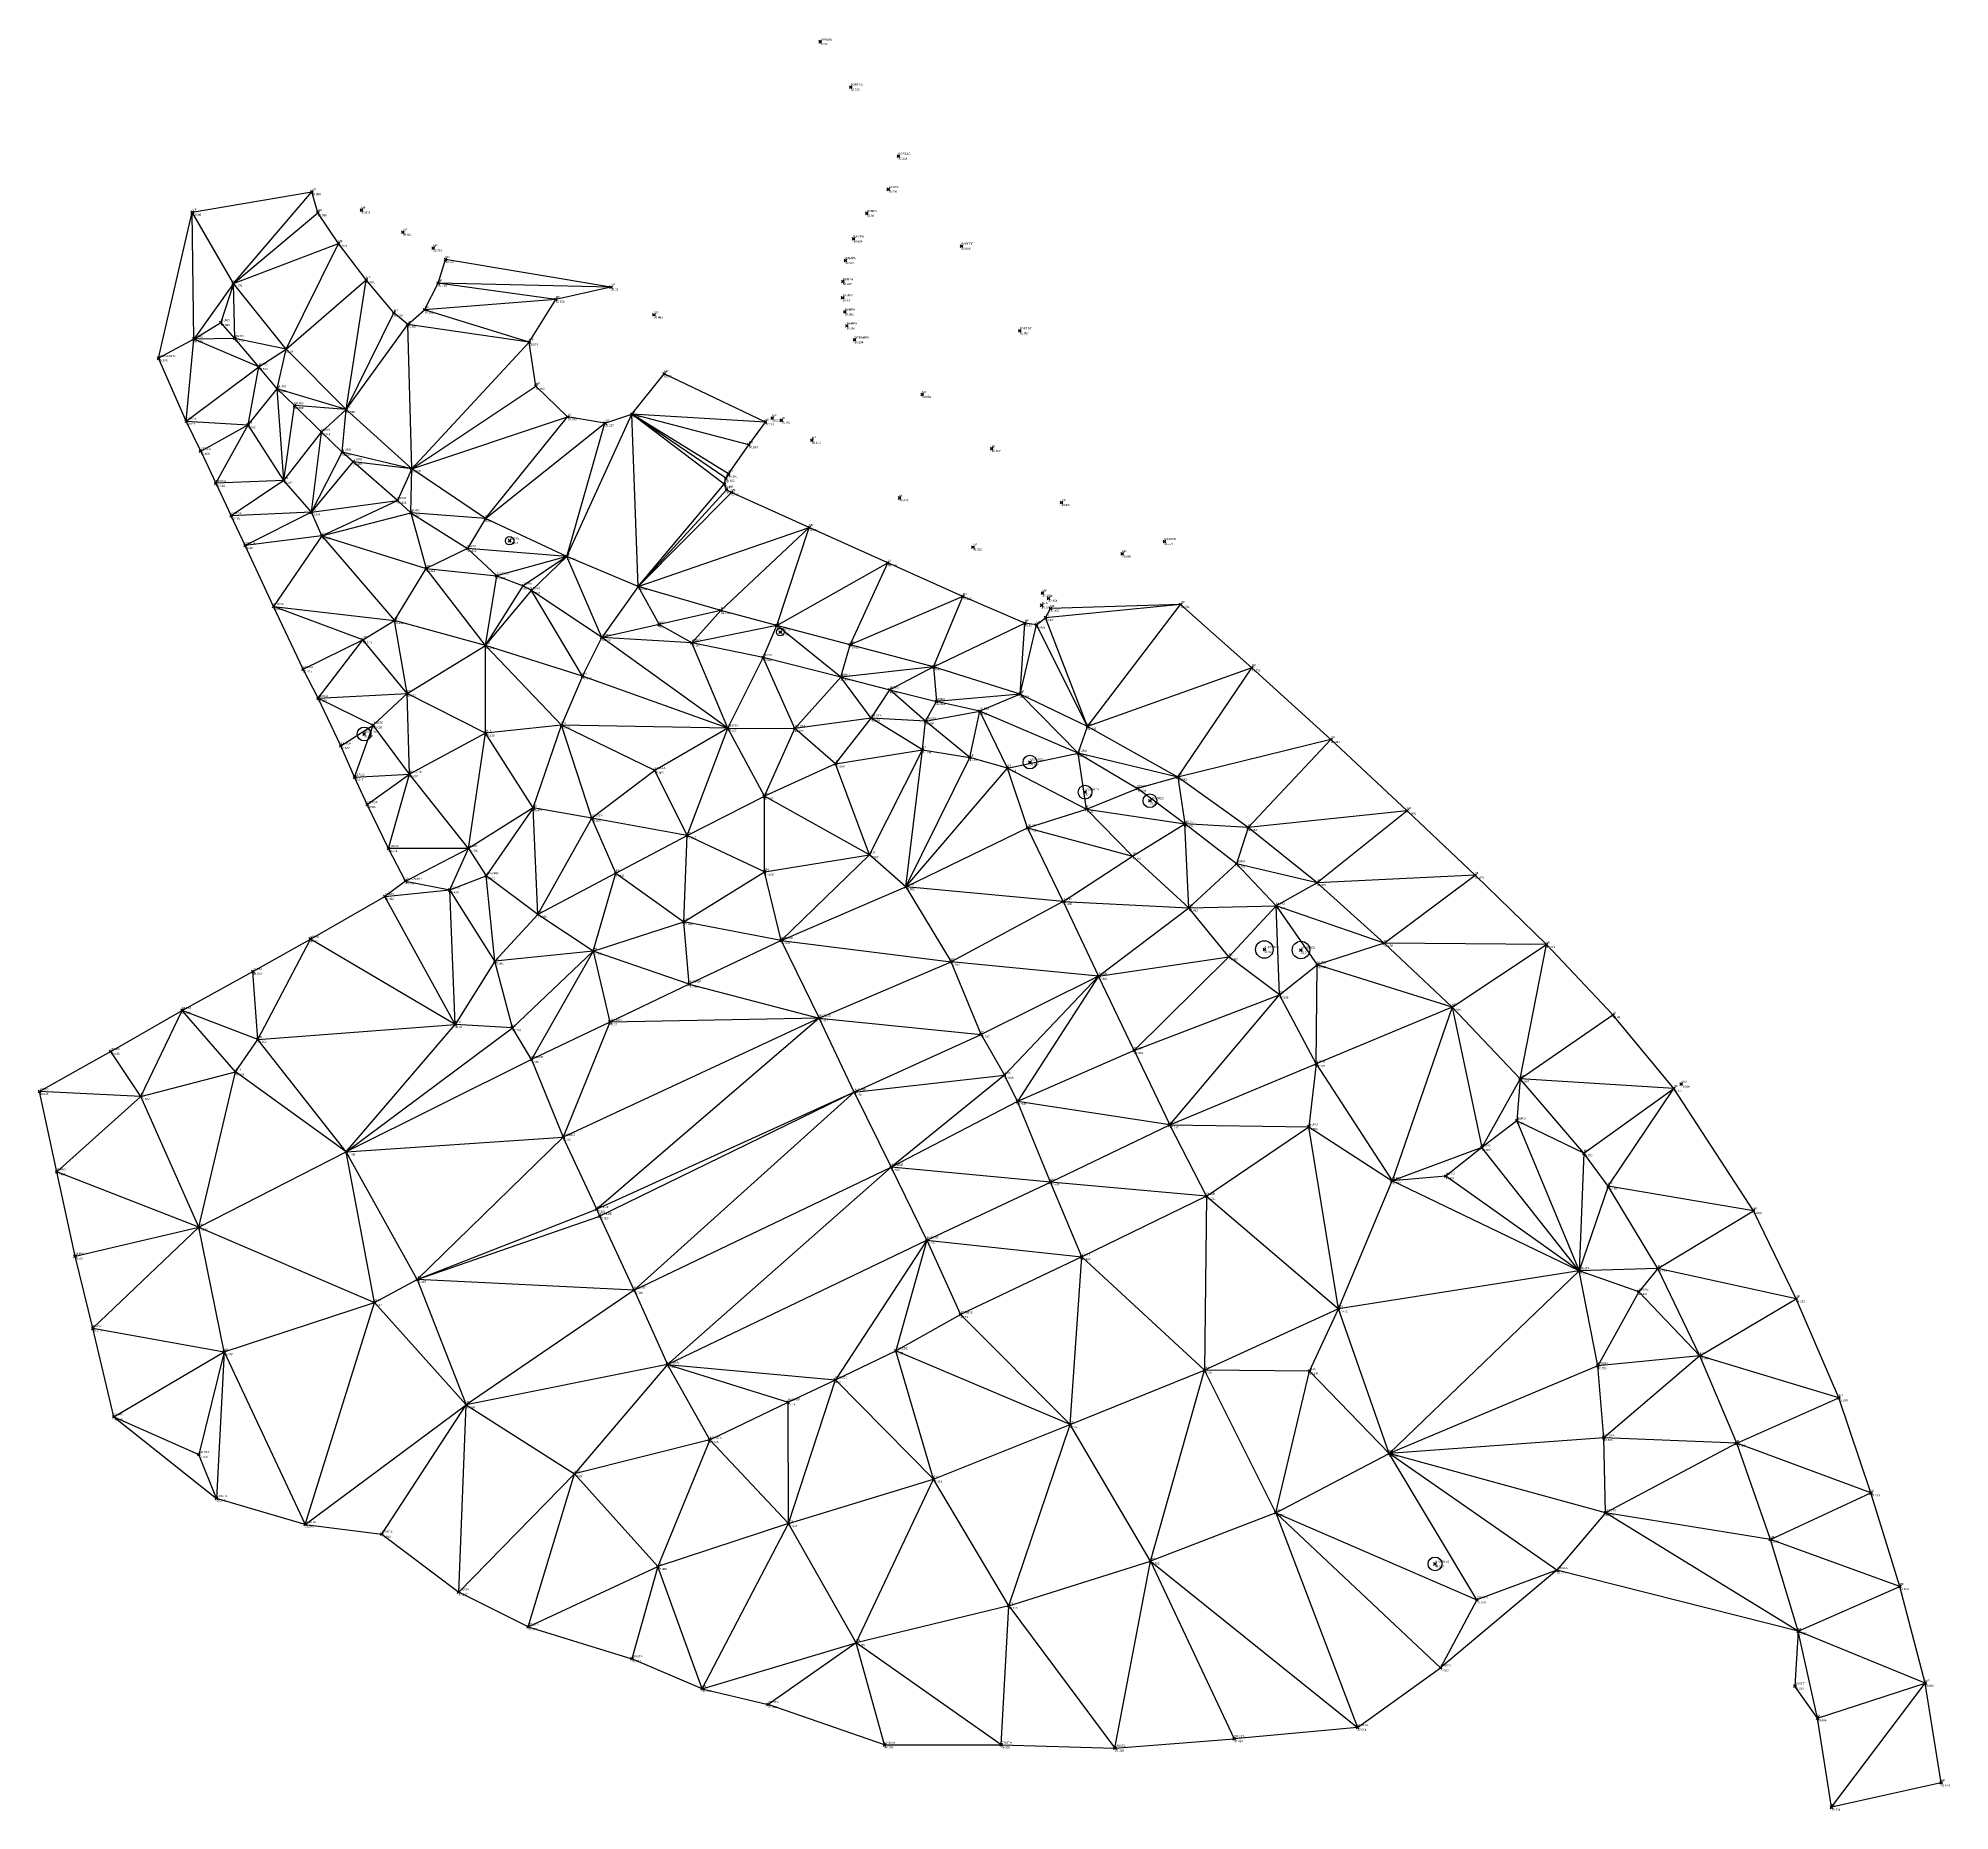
# Model space of a CAD drawing. Header units: millimetres. Extents: x 955 to 1094, y 4914 to 5043.
import ezdxf

# ---------------------------------------------------------------- set-up
doc = ezdxf.new("R2010")
doc.units = ezdxf.units.MM
doc.header["$PDMODE"] = 35
doc.header["$PDSIZE"] = 0.1
for name, color, linetype in [('_Arestas', 2, 'Continuous'), ('_Atributos', 7, 'Continuous'), ('_Cotas', 7, 'Continuous'), ('_Pontos', 7, 'Continuous')]:
    doc.layers.add(name, color=color, linetype=linetype)
doc.styles.get("Standard").update_dxf_attribs({"font": 'arial.ttf'})

msp = doc.modelspace()

# ---------------------------------------------------------------- linework, layer by layer
at = {"color": 1}
for centre, radius in [((989.155, 5006.093), 0.307), ((1008.796, 4999.462), 0.28), ((978.595, 4992.066), 0.5), ((1026.909, 4990.03), 0.5), ((1030.904, 4987.846), 0.5), ((1035.615, 4987.221), 0.5), ((1043.917, 4976.431), 0.636), ((1046.568, 4976.387), 0.636), ((1056.296, 4931.838), 0.5)]:
    msp.add_circle(centre, radius, dxfattribs=at)
at = {"layer": '_Arestas'}
for p, q in [((966.132, 5029.927), (974.812, 5031.416)), ((969.111, 5024.762), (974.812, 5031.416)), ((975.239, 5029.891), (974.812, 5031.416)), ((963.689, 5019.328), (966.132, 5029.927)), ((969.111, 5024.762), (966.132, 5029.927)), ((966.249, 5020.729), (966.132, 5029.927)), ((969.111, 5024.762), (975.239, 5029.891)), ((976.732, 5027.652), (975.239, 5029.891)), ((969.111, 5024.762), (976.732, 5027.652)), ((972.93, 5019.99), (976.732, 5027.652)), ((978.751, 5025.026), (976.732, 5027.652)), ((983.961, 5024.78), (984.505, 5026.501)), ((996.508, 5024.498), (984.505, 5026.501)), ((972.93, 5019.99), (978.751, 5025.026)), ((977.297, 5015.606), (978.751, 5025.026)), ((980.755, 5022.624), (978.751, 5025.026)), ((969.111, 5024.762), (966.249, 5020.729)), ((969.111, 5024.762), (968.208, 5021.919)), ((972.93, 5019.99), (969.111, 5024.762)), ((969.216, 5020.772), (969.111, 5024.762)), ((982.99, 5022.844), (983.961, 5024.78)), ((992.502, 5023.603), (982.99, 5022.844)), ((992.502, 5023.603), (983.961, 5024.78)), ((996.508, 5024.498), (983.961, 5024.78)), ((990.579, 5020.507), (992.502, 5023.603)), ((996.508, 5024.498), (992.502, 5023.603)), ((977.297, 5015.606), (980.755, 5022.624)), ((981.758, 5021.791), (980.755, 5022.624)), ((981.758, 5021.791), (982.99, 5022.844)), ((990.579, 5020.507), (982.99, 5022.844)), ((966.249, 5020.729), (963.689, 5019.328)), ((965.691, 5014.768), (966.249, 5020.729)), ((966.249, 5020.729), (968.208, 5021.919)), ((969.216, 5020.772), (966.249, 5020.729)), ((970.956, 5018.722), (966.249, 5020.729)), ((969.216, 5020.772), (968.208, 5021.919)), ((970.956, 5018.722), (969.216, 5020.772)), ((972.93, 5019.99), (969.216, 5020.772)), ((977.297, 5015.606), (981.758, 5021.791)), ((982.048, 5011.313), (981.758, 5021.791)), ((990.579, 5020.507), (981.758, 5021.791)), ((965.691, 5014.768), (963.689, 5019.328)), ((970.956, 5018.722), (972.93, 5019.99)), ((972.289, 5017.117), (972.93, 5019.99)), ((977.297, 5015.606), (972.93, 5019.99)), ((982.048, 5011.313), (990.579, 5020.507)), ((991.056, 5017.309), (990.579, 5020.507)), ((965.691, 5014.768), (970.956, 5018.722)), ((970.185, 5014.504), (970.956, 5018.722)), ((972.289, 5017.117), (970.956, 5018.722)), ((998.03, 5015.264), (1000.368, 5018.2)), ((1007.711, 5014.706), (1000.368, 5018.2)), ((970.185, 5014.504), (972.289, 5017.117)), ((973.548, 5015.896), (972.289, 5017.117)), ((977.297, 5015.606), (972.289, 5017.117)), ((972.773, 5010.471), (972.289, 5017.117)), ((982.048, 5011.313), (991.056, 5017.309)), ((993.365, 5015.073), (991.056, 5017.309)), ((972.773, 5010.471), (973.548, 5015.896)), ((977.297, 5015.606), (973.548, 5015.896)), ((975.497, 5013.981), (973.548, 5015.896)), ((975.497, 5013.981), (977.297, 5015.606)), ((977.011, 5012.522), (977.297, 5015.606)), ((982.048, 5011.313), (977.297, 5015.606)), ((993.302, 5004.938), (998.03, 5015.264)), ((996.072, 5014.628), (998.03, 5015.264)), ((998.491, 5002.759), (998.03, 5015.264)), ((1007.711, 5014.706), (998.03, 5015.264)), ((1006.511, 5013.056), (998.03, 5015.264)), ((1005.039, 5010.942), (998.03, 5015.264)), ((1004.843, 5010.634), (998.03, 5015.264)), ((1004.731, 5010.185), (998.03, 5015.264)), ((965.691, 5014.768), (970.185, 5014.504)), ((966.739, 5012.587), (965.691, 5014.768)), ((966.739, 5012.587), (970.185, 5014.504)), ((967.837, 5010.257), (970.185, 5014.504)), ((972.773, 5010.471), (970.185, 5014.504)), ((972.773, 5010.471), (975.497, 5013.981)), ((974.78, 5008.152), (975.497, 5013.981)), ((977.011, 5012.522), (975.497, 5013.981)), ((982.048, 5011.313), (993.365, 5015.073)), ((987.403, 5007.702), (993.365, 5015.073)), ((987.403, 5007.702), (996.072, 5014.628)), ((993.302, 5004.938), (996.072, 5014.628)), ((996.072, 5014.628), (993.365, 5015.073)), ((1006.511, 5013.056), (1007.711, 5014.706)), ((966.739, 5012.587), (967.837, 5010.257)), ((974.78, 5008.152), (977.011, 5012.522)), ((977.811, 5011.824), (977.011, 5012.522)), ((982.048, 5011.313), (977.011, 5012.522)), ((1005.039, 5010.942), (1006.511, 5013.056)), ((974.78, 5008.152), (977.811, 5011.824)), ((982.048, 5011.313), (977.811, 5011.824)), ((981.014, 5009.02), (977.811, 5011.824)), ((982.048, 5011.313), (981.014, 5009.02)), ((981.987, 5008.117), (982.048, 5011.313)), ((987.403, 5007.702), (982.048, 5011.313)), ((972.773, 5010.471), (967.837, 5010.257)), ((967.837, 5010.257), (968.954, 5007.897)), ((972.773, 5010.471), (968.954, 5007.897)), ((974.78, 5008.152), (972.773, 5010.471)), ((998.491, 5002.759), (1004.731, 5010.185)), ((998.491, 5002.759), (1004.897, 5009.781)), ((998.491, 5002.759), (1005.247, 5009.599)), ((1004.731, 5010.185), (1004.843, 5010.634)), ((1004.731, 5010.185), (1004.897, 5009.781)), ((1005.039, 5010.942), (1004.843, 5010.634)), ((1005.247, 5009.599), (1004.897, 5009.781)), ((1010.884, 5007.052), (1005.247, 5009.599)), ((974.78, 5008.152), (981.014, 5009.02)), ((975.522, 5006.436), (981.014, 5009.02)), ((981.987, 5008.117), (981.014, 5009.02)), ((974.78, 5008.152), (968.954, 5007.897)), ((969.973, 5005.737), (968.954, 5007.897)), ((974.78, 5008.152), (969.973, 5005.737)), ((975.522, 5006.436), (974.78, 5008.152)), ((975.522, 5006.436), (981.987, 5008.117)), ((987.403, 5007.702), (981.987, 5008.117)), ((981.987, 5008.117), (986.097, 5005.534)), ((981.987, 5008.117), (983.106, 5004.072)), ((987.403, 5007.702), (986.097, 5005.534)), ((993.302, 5004.938), (987.403, 5007.702)), ((998.491, 5002.759), (1010.884, 5007.052)), ((1004.482, 5001.022), (1010.884, 5007.052)), ((1008.54, 4999.929), (1010.884, 5007.052)), ((1016.604, 5004.478), (1010.884, 5007.052)), ((975.522, 5006.436), (969.973, 5005.737)), ((972.024, 5001.319), (969.973, 5005.737)), ((975.522, 5006.436), (972.024, 5001.319)), ((975.522, 5006.436), (983.106, 5004.072)), ((975.522, 5006.436), (980.811, 5000.304)), ((986.097, 5005.534), (983.106, 5004.072)), ((986.097, 5005.534), (988.215, 5003.552)), ((993.302, 5004.938), (986.097, 5005.534)), ((980.811, 5000.304), (983.106, 5004.072)), ((987.396, 4998.485), (983.106, 5004.072)), ((983.106, 5004.072), (988.215, 5003.552)), ((993.302, 5004.938), (988.215, 5003.552)), ((993.302, 5004.938), (990.146, 5002.815)), ((993.302, 5004.938), (990.737, 5002.472)), ((998.491, 5002.759), (993.302, 5004.938)), ((995.833, 4999.064), (993.302, 5004.938)), ((1008.54, 4999.929), (1016.604, 5004.478)), ((1013.863, 4998.539), (1016.604, 5004.478)), ((1022.039, 5002.05), (1016.604, 5004.478)), ((987.396, 4998.485), (988.215, 5003.552)), ((987.396, 4998.485), (990.146, 5002.815)), ((988.215, 5003.552), (990.146, 5002.815)), ((990.737, 5002.472), (990.146, 5002.815)), ((998.491, 5002.759), (995.833, 4999.064)), ((1004.482, 5001.022), (998.491, 5002.759)), ((998.491, 5002.759), (1000, 5000)), ((972.024, 5001.319), (980.811, 5000.304)), ((978.513, 4998.903), (972.024, 5001.319)), ((974.167, 4996.759), (972.024, 5001.319)), ((987.396, 4998.485), (990.737, 5002.472)), ((995.833, 4999.064), (990.737, 5002.472)), ((994.447, 4996.271), (990.737, 5002.472)), ((1022.039, 5002.05), (1013.863, 4998.539)), ((1019.897, 4996.931), (1022.039, 5002.05)), ((1026.526, 5000.114), (1022.039, 5002.05)), ((1037.842, 5001.47), (1028.042, 5000.506)), ((1037.842, 5001.47), (1028.392, 5001.18)), ((1031.074, 4992.614), (1037.842, 5001.47)), ((1043.003, 4996.871), (1037.842, 5001.47)), ((978.513, 4998.903), (980.811, 5000.304)), ((981.716, 4995.013), (980.811, 5000.304)), ((987.396, 4998.485), (980.811, 5000.304)), ((1000, 5000), (995.833, 4999.064)), ((1004.482, 5001.022), (1000, 5000)), ((1002.366, 4998.682), (1000, 5000)), ((1004.482, 5001.022), (1002.366, 4998.682)), ((1008.54, 4999.929), (1002.366, 4998.682)), ((1008.54, 4999.929), (1004.482, 5001.022)), ((1007.547, 4997.625), (1008.54, 4999.929)), ((1013.863, 4998.539), (1008.54, 4999.929)), ((1013.18, 4996.182), (1008.54, 4999.929)), ((1019.897, 4996.931), (1026.526, 5000.114)), ((1026.191, 4994.952), (1026.526, 5000.114)), ((1026.191, 4994.952), (1027.374, 4999.984)), ((1027.374, 4999.984), (1026.526, 5000.114)), ((1027.374, 4999.984), (1028.042, 5000.506)), ((1031.074, 4992.614), (1027.374, 4999.984)), ((1028.042, 5000.506), (1028.392, 5001.18)), ((1031.074, 4992.614), (1028.042, 5000.506)), ((974.167, 4996.759), (978.513, 4998.903)), ((975.256, 4994.657), (978.513, 4998.903)), ((981.716, 4995.013), (978.513, 4998.903)), ((981.716, 4995.013), (987.396, 4998.485)), ((987.415, 4992.13), (987.396, 4998.485)), ((994.447, 4996.271), (987.396, 4998.485)), ((992.911, 4992.699), (987.396, 4998.485)), ((994.447, 4996.271), (995.833, 4999.064)), ((1002.366, 4998.682), (995.833, 4999.064)), ((1004.975, 4992.495), (995.833, 4999.064)), ((1007.547, 4997.625), (1002.366, 4998.682)), ((1004.975, 4992.495), (1002.366, 4998.682)), ((1013.18, 4996.182), (1013.863, 4998.539)), ((1019.897, 4996.931), (1013.863, 4998.539)), ((1004.975, 4992.495), (1007.547, 4997.625)), ((1013.18, 4996.182), (1007.547, 4997.625)), ((1009.842, 4992.46), (1007.547, 4997.625)), ((975.256, 4994.657), (974.167, 4996.759)), ((994.447, 4996.271), (992.911, 4992.699)), ((1004.975, 4992.495), (994.447, 4996.271)), ((1009.842, 4992.46), (1013.18, 4996.182)), ((1019.897, 4996.931), (1013.18, 4996.182)), ((1013.18, 4996.182), (1016.733, 4995.263)), ((1015.38, 4993.22), (1013.18, 4996.182)), ((1019.897, 4996.931), (1016.733, 4995.263)), ((1026.191, 4994.952), (1019.897, 4996.931)), ((1019.897, 4996.931), (1020.12, 4994.418)), ((1043.003, 4996.871), (1031.074, 4992.614)), ((1037.647, 4988.927), (1043.003, 4996.871)), ((1048.747, 4991.662), (1043.003, 4996.871)), ((975.256, 4994.657), (981.716, 4995.013)), ((975.256, 4994.657), (979.262, 4992.715)), ((976.902, 4991.219), (975.256, 4994.657)), ((981.716, 4995.013), (979.262, 4992.715)), ((987.415, 4992.13), (981.716, 4995.013)), ((981.885, 4989.161), (981.716, 4995.013)), ((1015.38, 4993.22), (1016.733, 4995.263)), ((1016.733, 4995.263), (1020.12, 4994.418)), ((1019.339, 4993.004), (1016.733, 4995.263)), ((1019.339, 4993.004), (1020.12, 4994.418)), ((1026.191, 4994.952), (1020.12, 4994.418)), ((1023.282, 4993.718), (1020.12, 4994.418)), ((1020.12, 4994.418), (1020.12, 4994.418)), ((1026.191, 4994.952), (1023.282, 4993.718)), ((1031.074, 4992.614), (1026.191, 4994.952)), ((1030.412, 4990.668), (1026.191, 4994.952)), ((1015.38, 4993.22), (1009.842, 4992.46)), ((1012.809, 4989.902), (1015.38, 4993.22)), ((1019.339, 4993.004), (1015.38, 4993.22)), ((1019.102, 4990.916), (1015.38, 4993.22)), ((1019.102, 4990.916), (1019.339, 4993.004)), ((1019.339, 4993.004), (1023.282, 4993.718)), ((1022.54, 4990.356), (1019.339, 4993.004)), ((1022.54, 4990.356), (1023.282, 4993.718)), ((1030.412, 4990.668), (1023.282, 4993.718)), ((1025.269, 4989.583), (1023.282, 4993.718)), ((976.902, 4991.219), (979.262, 4992.715)), ((977.908, 4988.94), (979.262, 4992.715)), ((981.885, 4989.161), (979.262, 4992.715)), ((987.415, 4992.13), (981.885, 4989.161)), ((986.174, 4983.761), (987.415, 4992.13)), ((992.911, 4992.699), (987.415, 4992.13)), ((990.872, 4986.699), (987.415, 4992.13)), ((990.872, 4986.699), (992.911, 4992.699)), ((1004.975, 4992.495), (992.911, 4992.699)), ((999.69, 4989.428), (992.911, 4992.699)), ((995.13, 4985.961), (992.911, 4992.699)), ((1004.975, 4992.495), (999.69, 4989.428)), ((1002.042, 4984.704), (1004.975, 4992.495)), ((1004.975, 4992.495), (1009.842, 4992.46)), ((1007.635, 4987.545), (1004.975, 4992.495)), ((1007.635, 4987.545), (1009.842, 4992.46)), ((1012.809, 4989.902), (1009.842, 4992.46)), ((1030.412, 4990.668), (1031.074, 4992.614)), ((1037.647, 4988.927), (1031.074, 4992.614)), ((1048.747, 4991.662), (1037.647, 4988.927)), ((1042.731, 4985.272), (1048.747, 4991.662)), ((1054.276, 4986.49), (1048.747, 4991.662)), ((977.908, 4988.94), (976.902, 4991.219)), ((1012.809, 4989.902), (1019.102, 4990.916)), ((1015.265, 4983.303), (1019.102, 4990.916)), ((1017.905, 4980.983), (1019.102, 4990.916)), ((1017.905, 4980.983), (1022.54, 4990.356)), ((1019.102, 4990.916), (1022.54, 4990.356)), ((1025.269, 4989.583), (1022.54, 4990.356)), ((1025.269, 4989.583), (1030.412, 4990.668)), ((1030.412, 4990.668), (1034.706, 4988.116)), ((1037.647, 4988.927), (1030.412, 4990.668)), ((1031.002, 4986.612), (1030.412, 4990.668)), ((977.908, 4988.94), (981.885, 4989.161)), ((978.826, 4986.945), (977.908, 4988.94)), ((978.826, 4986.945), (981.885, 4989.161)), ((980.37, 4983.754), (981.885, 4989.161)), ((986.174, 4983.761), (981.885, 4989.161)), ((999.69, 4989.428), (995.13, 4985.961)), ((1002.042, 4984.704), (999.69, 4989.428)), ((1012.809, 4989.902), (1007.635, 4987.545)), ((1015.265, 4983.303), (1012.809, 4989.902)), ((1017.905, 4980.983), (1025.269, 4989.583)), ((1025.269, 4989.583), (1031.002, 4986.612)), ((1026.738, 4985.251), (1025.269, 4989.583)), ((1037.647, 4988.927), (1034.706, 4988.116)), ((1042.731, 4985.272), (1037.647, 4988.927)), ((1037.647, 4988.927), (1038.142, 4985.536)), ((1002.042, 4984.704), (1007.635, 4987.545)), ((1007.654, 4982.06), (1007.635, 4987.545)), ((1015.265, 4983.303), (1007.635, 4987.545)), ((1031.002, 4986.612), (1034.706, 4988.116)), ((1038.142, 4985.536), (1034.706, 4988.116)), ((980.37, 4983.754), (978.826, 4986.945)), ((990.872, 4986.699), (986.174, 4983.761)), ((990.872, 4986.699), (987.461, 4981.772)), ((995.13, 4985.961), (990.872, 4986.699)), ((991.204, 4978.975), (990.872, 4986.699)), ((1026.738, 4985.251), (1031.002, 4986.612)), ((1034.356, 4983.2), (1031.002, 4986.612)), ((1031.002, 4986.612), (1038.142, 4985.536)), ((1054.276, 4986.49), (1042.731, 4985.272)), ((1054.276, 4986.49), (1047.734, 4981.277)), ((1059.198, 4981.81), (1054.276, 4986.49)), ((991.204, 4978.975), (995.13, 4985.961)), ((996.856, 4981.969), (995.13, 4985.961)), ((1002.042, 4984.704), (995.13, 4985.961)), ((996.856, 4981.969), (1002.042, 4984.704)), ((1001.795, 4978.444), (1002.042, 4984.704)), ((1007.654, 4982.06), (1002.042, 4984.704)), ((1017.905, 4980.983), (1026.738, 4985.251)), ((1029.328, 4979.919), (1026.738, 4985.251)), ((1026.738, 4985.251), (1034.356, 4983.2)), ((1034.356, 4983.2), (1038.142, 4985.536)), ((1041.884, 4982.643), (1038.142, 4985.536)), ((1042.731, 4985.272), (1038.142, 4985.536)), ((1038.445, 4979.446), (1038.142, 4985.536)), ((1042.731, 4985.272), (1041.884, 4982.643)), ((1047.734, 4981.277), (1042.731, 4985.272)), ((986.174, 4983.761), (980.37, 4983.754)), ((981.59, 4981.397), (980.37, 4983.754)), ((981.59, 4981.397), (986.174, 4983.761)), ((984.812, 4980.748), (986.174, 4983.761)), ((986.174, 4983.761), (987.461, 4981.772)), ((1007.654, 4982.06), (1015.265, 4983.303)), ((1008.86, 4977.08), (1015.265, 4983.303)), ((1017.905, 4980.983), (1015.265, 4983.303)), ((996.856, 4981.969), (991.204, 4978.975)), ((995.214, 4976.306), (996.856, 4981.969)), ((996.856, 4981.969), (1001.795, 4978.444)), ((1001.795, 4978.444), (1007.654, 4982.06)), ((1008.86, 4977.08), (1007.654, 4982.06)), ((1029.328, 4979.919), (1034.356, 4983.2)), ((1038.445, 4979.446), (1034.356, 4983.2)), ((1038.445, 4979.446), (1041.884, 4982.643)), ((1047.734, 4981.277), (1041.884, 4982.643)), ((1044.763, 4979.587), (1041.884, 4982.643)), ((981.59, 4981.397), (980.108, 4980.277)), ((980.108, 4980.277), (984.812, 4980.748)), ((981.59, 4981.397), (984.812, 4980.748)), ((981.59, 4981.397), (984.812, 4980.748)), ((984.812, 4980.748), (987.461, 4981.772)), ((988.089, 4975.571), (984.812, 4980.748)), ((985.193, 4970.983), (984.812, 4980.748)), ((988.089, 4975.571), (987.461, 4981.772)), ((991.204, 4978.975), (987.461, 4981.772)), ((1008.86, 4977.08), (1017.905, 4980.983)), ((1017.905, 4980.983), (1021.19, 4975.534)), ((1029.328, 4979.919), (1017.905, 4980.983)), ((1047.734, 4981.277), (1044.763, 4979.587)), ((1059.198, 4981.81), (1047.734, 4981.277)), ((1052.612, 4976.879), (1047.734, 4981.277)), ((1052.612, 4976.879), (1059.198, 4981.81)), ((1064.375, 4976.78), (1059.198, 4981.81)), ((974.697, 4977.189), (980.108, 4980.277)), ((985.193, 4970.983), (980.108, 4980.277)), ((1029.328, 4979.919), (1021.19, 4975.534)), ((1029.328, 4979.919), (1031.891, 4974.489)), ((1029.328, 4979.919), (1038.445, 4979.446)), ((1031.891, 4974.489), (1038.445, 4979.446)), ((1038.445, 4979.446), (1044.763, 4979.587)), ((1041.341, 4975.901), (1038.445, 4979.446)), ((1041.341, 4975.901), (1044.763, 4979.587)), ((1044.763, 4979.587), (1047.751, 4975.323)), ((1052.612, 4976.879), (1044.763, 4979.587)), ((1045.016, 4973.133), (1044.763, 4979.587)), ((991.204, 4978.975), (988.089, 4975.571)), ((995.214, 4976.306), (991.204, 4978.975)), ((995.214, 4976.306), (1001.795, 4978.444)), ((1002.191, 4973.911), (1001.795, 4978.444)), ((1008.86, 4977.08), (1001.795, 4978.444)), ((970.532, 4974.84), (974.697, 4977.189)), ((970.881, 4969.901), (974.697, 4977.189)), ((985.193, 4970.983), (974.697, 4977.189)), ((995.214, 4976.306), (988.089, 4975.571)), ((995.214, 4976.306), (989.351, 4970.733)), ((995.214, 4976.306), (990.744, 4968.444)), ((1002.191, 4973.911), (995.214, 4976.306)), ((995.214, 4976.306), (996.436, 4971.166)), ((1008.86, 4977.08), (1002.191, 4973.911)), ((1008.86, 4977.08), (1021.19, 4975.534)), ((1008.86, 4977.08), (1011.61, 4971.451)), ((1052.612, 4976.879), (1047.751, 4975.323)), ((1064.375, 4976.78), (1052.612, 4976.879)), ((1057.54, 4972.244), (1052.612, 4976.879)), ((1057.54, 4972.244), (1064.375, 4976.78)), ((1062.473, 4967.043), (1064.375, 4976.78)), ((1069.21, 4971.677), (1064.375, 4976.78)), ((988.089, 4975.571), (985.193, 4970.983)), ((989.351, 4970.733), (988.089, 4975.571)), ((1011.61, 4971.451), (1021.19, 4975.534)), ((1023.358, 4970.267), (1021.19, 4975.534)), ((1031.891, 4974.489), (1021.19, 4975.534)), ((1031.891, 4974.489), (1041.341, 4975.901)), ((1034.47, 4969.093), (1041.341, 4975.901)), ((1045.016, 4973.133), (1041.341, 4975.901)), ((1045.016, 4973.133), (1047.751, 4975.323)), ((1047.685, 4968.142), (1047.751, 4975.323)), ((1057.54, 4972.244), (1047.751, 4975.323)), ((965.39, 4972.011), (970.532, 4974.84)), ((970.881, 4969.901), (970.532, 4974.84)), ((1002.191, 4973.911), (996.436, 4971.166)), ((1002.191, 4973.911), (1011.61, 4971.451)), ((1031.891, 4974.489), (1023.358, 4970.267)), ((1031.891, 4974.489), (1025.063, 4967.305)), ((1031.891, 4974.489), (1025.995, 4965.387)), ((1034.47, 4969.093), (1031.891, 4974.489)), ((1034.47, 4969.093), (1045.016, 4973.133)), ((1037.046, 4963.693), (1045.016, 4973.133)), ((1047.685, 4968.142), (1045.016, 4973.133)), ((1057.54, 4972.244), (1047.685, 4968.142)), ((1057.54, 4972.244), (1053.178, 4959.647)), ((1062.473, 4967.043), (1057.54, 4972.244)), ((1057.54, 4972.244), (1059.695, 4962.048)), ((960.208, 4969.031), (965.39, 4972.011)), ((962.388, 4965.76), (965.39, 4972.011)), ((969.256, 4967.552), (965.39, 4972.011)), ((970.881, 4969.901), (965.39, 4972.011)), ((970.881, 4969.901), (985.193, 4970.983)), ((977.303, 4961.741), (985.193, 4970.983)), ((989.351, 4970.733), (985.193, 4970.983)), ((996.436, 4971.166), (990.744, 4968.444)), ((1011.61, 4971.451), (993.05, 4962.805)), ((996.436, 4971.166), (993.05, 4962.805)), ((1011.61, 4971.451), (995.475, 4957.576)), ((1011.61, 4971.451), (996.436, 4971.166)), ((1011.61, 4971.451), (1023.358, 4970.267)), ((1014.162, 4966.075), (1011.61, 4971.451)), ((1062.473, 4967.043), (1069.21, 4971.677)), ((1073.612, 4966.343), (1069.21, 4971.677)), ((969.256, 4967.552), (970.881, 4969.901)), ((977.303, 4961.741), (970.881, 4969.901)), ((977.303, 4961.741), (989.351, 4970.733)), ((990.744, 4968.444), (989.351, 4970.733)), ((990.744, 4968.444), (989.351, 4970.733)), ((1014.162, 4966.075), (1023.358, 4970.267)), ((1023.358, 4970.267), (1025.063, 4967.305)), ((960.208, 4969.031), (955.052, 4966.119)), ((962.388, 4965.76), (960.208, 4969.031)), ((990.744, 4968.444), (977.303, 4961.741)), ((990.744, 4968.444), (993.05, 4962.805)), ((1034.47, 4969.093), (1025.995, 4965.387)), ((1034.47, 4969.093), (1037.046, 4963.693)), ((1037.046, 4963.693), (1047.685, 4968.142)), ((1047.685, 4968.142), (1047.146, 4963.569)), ((1047.685, 4968.142), (1053.178, 4959.647)), ((962.388, 4965.76), (969.256, 4967.552)), ((966.602, 4956.271), (969.256, 4967.552)), ((977.303, 4961.741), (969.256, 4967.552)), ((1014.162, 4966.075), (1025.063, 4967.305)), ((1025.063, 4967.305), (1016.845, 4960.629)), ((1025.995, 4965.387), (1025.063, 4967.305)), ((1062.473, 4967.043), (1059.695, 4962.048)), ((1062.473, 4967.043), (1062.227, 4963.988)), ((1073.612, 4966.343), (1062.473, 4967.043)), ((1067.094, 4961.656), (1062.473, 4967.043)), ((956.293, 4960.291), (955.052, 4966.119)), ((962.388, 4965.76), (955.052, 4966.119)), ((956.293, 4960.291), (962.388, 4965.76)), ((966.602, 4956.271), (962.388, 4965.76)), ((1014.162, 4966.075), (995.475, 4957.576)), ((1014.162, 4966.075), (995.699, 4957.085)), ((998.196, 4951.708), (1014.162, 4966.075)), ((1014.162, 4966.075), (1016.845, 4960.629)), ((1025.995, 4965.387), (1016.845, 4960.629)), ((1028.399, 4959.554), (1025.995, 4965.387)), ((1037.046, 4963.693), (1025.995, 4965.387)), ((1067.094, 4961.656), (1073.612, 4966.343)), ((1068.865, 4959.256), (1073.612, 4966.343)), ((1079.401, 4957.473), (1073.612, 4966.343)), ((1062.227, 4963.988), (1059.695, 4962.048)), ((1067.094, 4961.656), (1062.227, 4963.988)), ((1062.227, 4963.988), (1066.744, 4953.105)), ((977.303, 4961.741), (993.05, 4962.805)), ((982.455, 4952.487), (993.05, 4962.805)), ((995.475, 4957.576), (993.05, 4962.805)), ((995.475, 4957.576), (993.05, 4962.805)), ((1028.399, 4959.554), (1037.046, 4963.693)), ((1039.721, 4958.521), (1037.046, 4963.693)), ((1037.046, 4963.693), (1047.146, 4963.569)), ((1039.721, 4958.521), (1047.146, 4963.569)), ((1047.146, 4963.569), (1053.178, 4959.647)), ((1049.298, 4950.349), (1047.146, 4963.569)), ((966.602, 4956.271), (977.303, 4961.741)), ((982.455, 4952.487), (977.303, 4961.741)), ((979.353, 4950.813), (977.303, 4961.741)), ((1059.695, 4962.048), (1053.178, 4959.647)), ((1059.695, 4962.048), (1057.077, 4959.988)), ((1066.744, 4953.105), (1059.695, 4962.048)), ((1067.094, 4961.656), (1066.744, 4953.105)), ((1068.865, 4959.256), (1067.094, 4961.656)), ((966.602, 4956.271), (956.293, 4960.291)), ((957.621, 4954.174), (956.293, 4960.291)), ((998.196, 4951.708), (1016.845, 4960.629)), ((1000.611, 4946.304), (1016.845, 4960.629)), ((1028.399, 4959.554), (1016.845, 4960.629)), ((1019.427, 4955.338), (1016.845, 4960.629)), ((1057.077, 4959.988), (1053.178, 4959.647)), ((1066.744, 4953.105), (1057.077, 4959.988)), ((1019.427, 4955.338), (1028.399, 4959.554)), ((1030.66, 4954.116), (1028.399, 4959.554)), ((1039.721, 4958.521), (1028.399, 4959.554)), ((1039.721, 4958.521), (1030.66, 4954.116)), ((1039.721, 4958.521), (1039.568, 4945.907)), ((1039.721, 4958.521), (1049.298, 4950.349)), ((1049.298, 4950.349), (1053.178, 4959.647)), ((1066.744, 4953.105), (1053.178, 4959.647)), ((1068.865, 4959.256), (1066.744, 4953.105)), ((1079.401, 4957.473), (1068.865, 4959.256)), ((1072.465, 4953.282), (1068.865, 4959.256)), ((982.455, 4952.487), (995.475, 4957.576)), ((982.455, 4952.487), (995.699, 4957.085)), ((995.699, 4957.085), (995.475, 4957.576)), ((998.196, 4951.708), (995.699, 4957.085)), ((1072.465, 4953.282), (1079.401, 4957.473)), ((1082.489, 4951.071), (1079.401, 4957.473)), ((957.621, 4954.174), (966.602, 4956.271)), ((958.914, 4948.939), (966.602, 4956.271)), ((968.448, 4947.223), (966.602, 4956.271)), ((966.602, 4956.271), (979.353, 4950.813)), ((958.914, 4948.939), (957.621, 4954.174)), ((1000.611, 4946.304), (1019.427, 4955.338)), ((1000.611, 4946.304), (1019.427, 4955.338)), ((1019.427, 4955.338), (1012.789, 4945.208)), ((1019.427, 4955.338), (1017.18, 4947.311)), ((1019.427, 4955.338), (1030.66, 4954.116)), ((1019.427, 4955.338), (1021.879, 4949.936)), ((1030.66, 4954.116), (1021.879, 4949.936)), ((1029.829, 4941.947), (1030.66, 4954.116)), ((1039.568, 4945.907), (1030.66, 4954.116)), ((1066.744, 4953.105), (1049.298, 4950.349)), ((1066.744, 4953.105), (1052.965, 4939.852)), ((1072.465, 4953.282), (1066.744, 4953.105)), ((1071.077, 4951.597), (1066.744, 4953.105)), ((1068.108, 4946.223), (1066.744, 4953.105)), ((1072.465, 4953.282), (1071.077, 4951.597)), ((1082.489, 4951.071), (1072.465, 4953.282)), ((1075.516, 4946.949), (1072.465, 4953.282)), ((979.353, 4950.813), (982.455, 4952.487)), ((998.196, 4951.708), (982.455, 4952.487)), ((982.455, 4952.487), (986.012, 4943.39)), ((998.196, 4951.708), (986.012, 4943.39)), ((998.196, 4951.708), (1000.611, 4946.304)), ((1071.077, 4951.597), (1068.108, 4946.223)), ((1075.516, 4946.949), (1071.077, 4951.597)), ((968.448, 4947.223), (979.353, 4950.813)), ((974.326, 4934.712), (979.353, 4950.813)), ((979.353, 4950.813), (986.012, 4943.39)), ((1049.298, 4950.349), (1039.568, 4945.907)), ((1047.199, 4945.817), (1049.298, 4950.349)), ((1052.965, 4939.852), (1049.298, 4950.349)), ((1075.516, 4946.949), (1082.489, 4951.071)), ((1085.602, 4943.889), (1082.489, 4951.071)), ((958.914, 4948.939), (968.448, 4947.223)), ((960.445, 4942.514), (958.914, 4948.939)), ((1017.18, 4947.311), (1021.879, 4949.936)), ((1029.829, 4941.947), (1021.879, 4949.936)), ((960.445, 4942.514), (968.448, 4947.223)), ((968.448, 4947.223), (966.598, 4939.783)), ((968.448, 4947.223), (967.892, 4936.6)), ((968.448, 4947.223), (974.326, 4934.712)), ((1012.789, 4945.208), (1017.18, 4947.311)), ((1019.903, 4937.996), (1017.18, 4947.311)), ((1029.829, 4941.947), (1017.18, 4947.311)), ((1000.611, 4946.304), (986.012, 4943.39)), ((1000.611, 4946.304), (993.865, 4938.382)), ((1003.671, 4940.855), (1000.611, 4946.304)), ((1000.611, 4946.304), (1009.364, 4943.579)), ((1000.611, 4946.304), (1012.789, 4945.208)), ((1029.829, 4941.947), (1039.568, 4945.907)), ((1035.657, 4932.046), (1039.568, 4945.907)), ((1047.199, 4945.817), (1039.568, 4945.907)), ((1044.744, 4935.553), (1039.568, 4945.907)), ((1044.744, 4935.553), (1047.199, 4945.817)), ((1047.199, 4945.817), (1052.965, 4939.852)), ((1068.108, 4946.223), (1052.965, 4939.852)), ((1075.516, 4946.949), (1068.108, 4946.223)), ((1068.54, 4941.003), (1068.108, 4946.223)), ((1075.516, 4946.949), (1068.54, 4941.003)), ((1085.602, 4943.889), (1075.516, 4946.949)), ((1078.199, 4940.592), (1075.516, 4946.949)), ((1009.364, 4943.579), (1012.789, 4945.208)), ((1009.383, 4934.777), (1012.789, 4945.208)), ((1019.903, 4937.996), (1012.789, 4945.208)), ((974.326, 4934.712), (986.012, 4943.39)), ((979.887, 4934.001), (986.012, 4943.39)), ((985.457, 4929.795), (986.012, 4943.39)), ((986.012, 4943.39), (993.865, 4938.382)), ((1003.671, 4940.855), (1009.364, 4943.579)), ((1009.383, 4934.777), (1009.364, 4943.579)), ((1078.199, 4940.592), (1085.602, 4943.889)), ((1087.929, 4936.988), (1085.602, 4943.889)), ((960.445, 4942.514), (966.598, 4939.783)), ((960.445, 4942.514), (967.892, 4936.6)), ((1019.903, 4937.996), (1029.829, 4941.947)), ((1025.369, 4928.808), (1029.829, 4941.947)), ((1035.657, 4932.046), (1029.829, 4941.947)), ((1003.671, 4940.855), (993.865, 4938.382)), ((1003.671, 4940.855), (999.918, 4931.645)), ((1009.383, 4934.777), (1003.671, 4940.855)), ((1068.54, 4941.003), (1052.965, 4939.852)), ((1078.199, 4940.592), (1068.54, 4941.003)), ((1068.657, 4935.557), (1068.54, 4941.003)), ((1078.199, 4940.592), (1068.657, 4935.557)), ((1087.929, 4936.988), (1078.199, 4940.592)), ((1080.626, 4933.618), (1078.199, 4940.592)), ((967.892, 4936.6), (966.598, 4939.783)), ((1044.744, 4935.553), (1052.965, 4939.852)), ((1065.146, 4931.376), (1052.965, 4939.852)), ((1059.339, 4929.237), (1052.965, 4939.852)), ((1068.657, 4935.557), (1052.965, 4939.852)), ((985.457, 4929.795), (993.865, 4938.382)), ((990.495, 4927.283), (993.865, 4938.382)), ((999.918, 4931.645), (993.865, 4938.382)), ((1009.383, 4934.777), (1019.903, 4937.996)), ((1014.301, 4926.12), (1019.903, 4937.996)), ((1025.369, 4928.808), (1019.903, 4937.996)), ((974.326, 4934.712), (967.892, 4936.6)), ((1080.626, 4933.618), (1087.929, 4936.988)), ((1090.013, 4930.198), (1087.929, 4936.988)), ((974.326, 4934.712), (979.887, 4934.001)), ((1009.383, 4934.777), (999.918, 4931.645)), ((1003.131, 4922.787), (1009.383, 4934.777)), ((1014.301, 4926.12), (1009.383, 4934.777)), ((1044.744, 4935.553), (1035.657, 4932.046)), ((1044.744, 4935.553), (1059.339, 4929.237)), ((1044.744, 4935.553), (1056.699, 4924.302)), ((1044.744, 4935.553), (1050.668, 4919.981)), ((1068.657, 4935.557), (1065.146, 4931.376)), ((1082.641, 4926.952), (1068.657, 4935.557)), ((1080.626, 4933.618), (1068.657, 4935.557)), ((979.887, 4934.001), (985.457, 4929.795)), ((1090.013, 4930.198), (1080.626, 4933.618)), ((1082.641, 4926.952), (1080.626, 4933.618)), ((1025.369, 4928.808), (1035.657, 4932.046)), ((1033.075, 4918.465), (1035.657, 4932.046)), ((1035.657, 4932.046), (1050.668, 4919.981)), ((1035.657, 4932.046), (1041.717, 4919.155)), ((990.495, 4927.283), (999.918, 4931.645)), ((999.918, 4931.645), (998.031, 4924.96)), ((1003.131, 4922.787), (999.918, 4931.645)), ((1065.146, 4931.376), (1056.699, 4924.302)), ((1065.146, 4931.376), (1059.339, 4929.237)), ((1082.641, 4926.952), (1065.146, 4931.376)), ((990.495, 4927.283), (985.457, 4929.795)), ((1059.339, 4929.237), (1056.699, 4924.302)), ((1082.641, 4926.952), (1090.013, 4930.198)), ((1091.863, 4923.186), (1090.013, 4930.198)), ((1025.369, 4928.808), (1014.301, 4926.12)), ((1024.82, 4918.705), (1025.369, 4928.808)), ((1025.369, 4928.808), (1033.075, 4918.465)), ((990.495, 4927.283), (998.031, 4924.96)), ((1082.641, 4926.952), (1082.413, 4922.971)), ((1091.863, 4923.186), (1082.641, 4926.952)), ((1084.051, 4920.659), (1082.641, 4926.952)), ((1003.131, 4922.787), (1014.301, 4926.12)), ((1014.301, 4926.12), (1007.904, 4921.643)), ((1024.82, 4918.705), (1014.301, 4926.12)), ((1016.353, 4918.701), (1014.301, 4926.12)), ((1003.131, 4922.787), (998.031, 4924.96)), ((1050.668, 4919.981), (1056.699, 4924.302)), ((1003.131, 4922.787), (1007.904, 4921.643)), ((1084.051, 4920.659), (1082.413, 4922.971)), ((1084.051, 4920.659), (1091.863, 4923.186)), ((1085.055, 4914.18), (1091.863, 4923.186)), ((1093.013, 4915.958), (1091.863, 4923.186)), ((1016.353, 4918.701), (1007.904, 4921.643)), ((1050.668, 4919.981), (1041.717, 4919.155)), ((1085.055, 4914.18), (1084.051, 4920.659)), ((1016.353, 4918.701), (1024.82, 4918.705)), ((1024.82, 4918.705), (1033.075, 4918.465)), ((1033.075, 4918.465), (1041.717, 4919.155)), ((1093.013, 4915.958), (1085.055, 4914.18))]:
    msp.add_line(p, q, dxfattribs=at)
at = {"layer": '_Pontos'}
for p in [(1011.694, 5042.306), (1013.904, 5039.009), (1017.364, 5033.993), (974.812, 5031.416), (1016.631, 5031.591), (966.132, 5029.927), (975.239, 5029.891), (978.402, 5030.071), (1015.07, 5029.846), (976.732, 5027.652), (981.414, 5028.477), (1014.111, 5027.994), (983.608, 5027.326), (984.505, 5026.501), (1013.516, 5026.422), (1021.945, 5027.468), (969.111, 5024.762), (978.751, 5025.026), (983.961, 5024.78), (1013.332, 5024.895), (992.502, 5023.603), (996.508, 5024.498), (1013.318, 5023.719), (980.755, 5022.624), (982.99, 5022.844), (999.628, 5022.48), (1013.475, 5022.696), (966.249, 5020.729), (968.208, 5021.919), (969.216, 5020.772), (981.758, 5021.791), (1013.62, 5021.686), (1014.181, 5020.666), (1026.171, 5021.326), (963.689, 5019.328), (972.93, 5019.99), (990.579, 5020.507), (970.956, 5018.722), (1000.368, 5018.2), (972.289, 5017.117), (991.056, 5017.309), (1019.089, 5016.706), (973.548, 5015.896), (977.297, 5015.606), (993.365, 5015.073), (998.03, 5015.264), (965.691, 5014.768), (970.185, 5014.504), (975.497, 5013.981), (996.072, 5014.628), (1007.711, 5014.706), (1008.207, 5014.991), (1008.869, 5014.828), (966.739, 5012.587), (977.011, 5012.522), (1006.511, 5013.056), (1011.083, 5013.384), (1024.134, 5012.772), (977.811, 5011.824), (982.048, 5011.313), (1005.039, 5010.942), (967.837, 5010.257), (972.773, 5010.471), (1004.731, 5010.185), (1004.843, 5010.634), (1004.897, 5009.781), (1005.247, 5009.599), (974.78, 5008.152), (981.014, 5009.02), (981.987, 5008.117), (1017.447, 5009.19), (1029.204, 5008.862), (968.954, 5007.897), (987.403, 5007.702), (1010.884, 5007.052), (969.973, 5005.737), (975.522, 5006.436), (986.097, 5005.534), (989.155, 5006.093), (1022.774, 5005.628), (1036.667, 5006.033), (983.106, 5004.072), (993.302, 5004.938), (1016.604, 5004.478), (1033.599, 5005.137), (988.215, 5003.552), (990.146, 5002.815), (998.491, 5002.759), (972.024, 5001.319), (990.737, 5002.472), (1022.039, 5002.05), (1027.758, 5001.401), (1027.811, 5002.278), (1028.247, 5001.906), (1028.392, 5001.18), (1037.842, 5001.47), (980.811, 5000.304), (1000, 5000), (1004.482, 5001.022), (1008.54, 4999.929), (1026.526, 5000.114), (1027.374, 4999.984), (1028.042, 5000.506), (978.513, 4998.903), (987.396, 4998.485), (995.833, 4999.064), (1002.366, 4998.682), (1008.796, 4999.462), (1013.863, 4998.539), (1007.547, 4997.625), (974.167, 4996.759), (994.447, 4996.271), (1013.18, 4996.182), (1019.897, 4996.931), (1043.003, 4996.871), (975.256, 4994.657), (981.716, 4995.013), (1016.733, 4995.263), (1020.12, 4994.418), (1026.191, 4994.952), (1015.38, 4993.22), (1019.339, 4993.004), (1023.282, 4993.718), (978.595, 4992.066), (979.262, 4992.715), (987.415, 4992.13), (992.911, 4992.699), (1004.975, 4992.495), (1009.842, 4992.46), (1031.074, 4992.614), (1048.747, 4991.662), (976.902, 4991.219), (1019.102, 4990.916), (1022.54, 4990.356), (1030.412, 4990.668), (977.908, 4988.94), (981.885, 4989.161), (999.69, 4989.428), (1012.809, 4989.902), (1025.269, 4989.583), (1026.909, 4990.03), (1037.647, 4988.927), (1007.635, 4987.545), (1030.904, 4987.846), (1034.706, 4988.116), (978.826, 4986.945), (990.872, 4986.699), (995.13, 4985.961), (1031.002, 4986.612), (1035.615, 4987.221), (1054.276, 4986.49), (1002.042, 4984.704), (1026.738, 4985.251), (1038.142, 4985.536), (1042.731, 4985.272), (980.37, 4983.754), (986.174, 4983.761), (1015.265, 4983.303), (1034.356, 4983.2), (987.461, 4981.772), (996.856, 4981.969), (1007.654, 4982.06), (1041.884, 4982.643), (1059.198, 4981.81), (981.59, 4981.397), (984.812, 4980.748), (1017.905, 4980.983), (1047.734, 4981.277), (980.108, 4980.277), (991.204, 4978.975), (1029.328, 4979.919), (1038.445, 4979.446), (1044.763, 4979.587), (1001.795, 4978.444), (974.697, 4977.189), (995.214, 4976.306), (1008.86, 4977.08), (1043.917, 4976.431), (1043.917, 4976.431), (1043.917, 4976.431), (1046.568, 4976.387), (1052.612, 4976.879), (1064.375, 4976.78), (970.532, 4974.84), (988.089, 4975.571), (1021.19, 4975.534), (1041.341, 4975.901), (1047.751, 4975.323), (1002.191, 4973.911), (1031.891, 4974.489), (1045.016, 4973.133), (1057.54, 4972.244), (965.39, 4972.011), (985.193, 4970.983), (989.351, 4970.733), (996.436, 4971.166), (1011.61, 4971.451), (1069.21, 4971.677), (970.881, 4969.901), (1023.358, 4970.267), (960.208, 4969.031), (990.744, 4968.444), (1034.47, 4969.093), (1047.685, 4968.142), (969.256, 4967.552), (1025.063, 4967.305), (1062.473, 4967.043), (1074.158, 4966.658), (955.052, 4966.119), (962.388, 4965.76), (1014.162, 4966.075), (1025.995, 4965.387), (1073.612, 4966.343), (1062.227, 4963.988), (993.05, 4962.805), (1037.046, 4963.693), (1047.146, 4963.569), (977.303, 4961.741), (1059.695, 4962.048), (1067.094, 4961.656), (956.293, 4960.291), (1016.845, 4960.629), (1028.399, 4959.554), (1053.178, 4959.647), (1057.077, 4959.988), (1039.721, 4958.521), (1068.865, 4959.256), (995.475, 4957.576), (995.699, 4957.085), (1079.401, 4957.473), (966.602, 4956.271), (957.621, 4954.174), (1019.427, 4955.338), (1030.66, 4954.116), (1030.66, 4954.116), (1066.744, 4953.105), (1072.465, 4953.282), (982.455, 4952.487), (998.196, 4951.708), (1071.077, 4951.597), (979.353, 4950.813), (1021.879, 4949.936), (1049.298, 4950.349), (1082.489, 4951.071), (958.914, 4948.939), (968.448, 4947.223), (1017.18, 4947.311), (1000.611, 4946.304), (1039.568, 4945.907), (1047.199, 4945.817), (1068.108, 4946.223), (1075.516, 4946.949), (1012.789, 4945.208), (986.012, 4943.39), (1009.364, 4943.579), (1085.602, 4943.889), (960.445, 4942.514), (1029.829, 4941.947), (1003.671, 4940.855), (1068.54, 4941.003), (1078.199, 4940.592), (966.598, 4939.783), (1052.965, 4939.852), (993.865, 4938.382), (1019.903, 4937.996), (967.892, 4936.6), (1087.929, 4936.988), (974.326, 4934.712), (1009.383, 4934.777), (1044.744, 4935.553), (1068.657, 4935.557), (979.887, 4934.001), (1080.626, 4933.618), (1035.657, 4932.046), (1056.296, 4931.838), (999.918, 4931.645), (1065.146, 4931.376), (985.457, 4929.795), (1059.339, 4929.237), (1090.013, 4930.198), (1025.369, 4928.808), (990.495, 4927.283), (1082.641, 4926.952), (998.031, 4924.96), (1014.301, 4926.12), (1056.699, 4924.302), (1003.131, 4922.787), (1082.413, 4922.971), (1091.863, 4923.186), (1007.904, 4921.643), (1050.668, 4919.981), (1084.051, 4920.659), (1016.353, 4918.701), (1024.82, 4918.705), (1033.075, 4918.465), (1041.717, 4919.155), (1093.013, 4915.958), (1085.055, 4914.18)]:
    msp.add_point(p, dxfattribs=at)

# ---------------------------------------------------------------- texts
at = {"layer": '_Atributos'}
for s, p in [('PAREDE', (1011.694, 5042.406)), ('PORTAO', (1013.904, 5039.109)), ('PORTAO', (1017.364, 5034.093)), ('RAMPA', (1016.631, 5031.691)), ('MF', (974.812, 5031.516)), ('MF', (966.132, 5030.027)), ('MF', (975.239, 5029.991)), ('MF', (978.402, 5030.171)), ('RAMPA', (1015.07, 5029.946)), ('MF', (976.732, 5027.752)), ('MF', (981.414, 5028.577)), ('RAMPA', (1014.111, 5028.094)), ('PAREDE', (1021.945, 5027.568)), ('MF', (983.608, 5027.426)), ('MF', (984.505, 5026.601)), ('RAMPA', (1013.516, 5026.522)), ('MF', (969.111, 5024.862)), ('MF', (978.751, 5025.126)), ('MF', (983.961, 5024.88)), ('RAMPA', (1013.332, 5024.995)), ('MF', (992.502, 5023.703)), ('MF', (996.508, 5024.598)), ('RAMPA', (1013.318, 5023.819)), ('MURO', (968.208, 5022.019)), ('MF', (980.755, 5022.724)), ('MF', (982.99, 5022.944)), ('MF', (999.628, 5022.58)), ('RAMPA', (1013.475, 5022.796)), ('MURO', (966.249, 5020.829)), ('MURO', (969.216, 5020.872)), ('MF', (981.758, 5021.891)), ('MF', (990.579, 5020.607)), ('RAMPA', (1013.62, 5021.786)), ('MFRAMPA', (1014.181, 5020.766)), ('PAREDE', (1026.171, 5021.426)), ('MUROCERC', (963.689, 5019.428)), ('MF', (972.93, 5020.09)), ('MURO', (970.956, 5018.822)), ('MF', (1000.368, 5018.3)), ('MURO', (972.289, 5017.217)), ('MF', (991.056, 5017.409)), ('MF', (1019.089, 5016.806)), ('MURO', (973.548, 5015.996)), ('MF', (977.297, 5015.706)), ('MF', (993.365, 5015.173)), ('MF', (998.03, 5015.364)), ('MF', (1008.207, 5015.091)), ('CERCA', (965.691, 5014.868)), ('PN', (970.185, 5014.604)), ('MURO', (975.497, 5014.081)), ('MF', (996.072, 5014.728)), ('MF', (1007.711, 5014.806)), ('MF', (1008.869, 5014.928)), ('CERCA', (966.739, 5012.687)), ('MURO', (977.011, 5012.622)), ('MF', (1006.511, 5013.156)), ('MF', (1011.083, 5013.484)), ('MF', (1024.134, 5012.872)), ('MURO', (977.811, 5011.924)), ('MF', (982.048, 5011.413)), ('MF', (1005.039, 5011.042)), ('CERCA', (967.837, 5010.357)), ('PN', (972.773, 5010.571)), ('MF', (1004.731, 5010.285)), ('MF', (1004.843, 5010.734)), ('MF', (1004.897, 5009.881)), ('MF', (1005.247, 5009.699)), ('PN', (974.78, 5008.252)), ('MURO', (981.014, 5009.12)), ('MURO', (981.987, 5008.217)), ('MF', (1017.447, 5009.29)), ('MF', (1029.204, 5008.962)), ('CERCA', (968.954, 5007.997)), ('MF', (987.403, 5007.802)), ('MF', (1010.884, 5007.152)), ('CERCA', (969.973, 5005.837)), ('PN', (975.522, 5006.536)), ('MURO', (986.097, 5005.634)), ('POSTE', (989.155, 5006.193)), ('MF', (1022.774, 5005.728)), ('PAREDE', (1036.667, 5006.133)), ('PN', (983.106, 5004.172)), ('MF', (993.302, 5005.038)), ('MF', (1016.604, 5004.578)), ('MF', (1033.599, 5005.237)), ('ARVORE', (988.215, 5003.652)), ('MURO', (990.146, 5002.915)), ('MURO', (990.737, 5002.572)), ('MF', (998.491, 5002.859)), ('CERCA', (972.024, 5001.419)), ('MF', (1004.482, 5001.122)), ('MF', (1022.039, 5002.15)), ('AUX', (1027.758, 5001.501)), ('MF', (1027.811, 5002.378)), ('MF', (1028.247, 5002.006)), ('MF', (1028.392, 5001.28)), ('MF', (1037.842, 5001.57)), ('PN', (980.811, 5000.404)), ('AUX', (1000, 5000.1)), ('MF', (1008.54, 5000.029)), ('MF', (1026.526, 5000.214)), ('MF', (1027.374, 5000.084)), ('MF', (1028.042, 5000.606)), ('PN', (978.513, 4999.003)), ('PN', (987.396, 4998.585)), ('MURO', (995.833, 4999.164)), ('MURO', (1002.366, 4998.782)), ('POSTE', (1008.796, 4999.562)), ('MF', (1013.863, 4998.639)), ('MURO', (1007.547, 4997.725)), ('MF', (1019.897, 4997.031)), ('MF', (1043.003, 4996.971)), ('CERCA', (974.167, 4996.859)), ('PN', (994.447, 4996.371)), ('MURO', (1013.18, 4996.282)), ('CERCA', (975.256, 4994.757)), ('PN', (981.716, 4995.113)), ('MURO', (1016.733, 4995.363)), ('MURO', (1020.12, 4994.518)), ('MF', (1026.191, 4995.052)), ('POSTE', (979.262, 4992.815)), ('PN', (992.911, 4992.799)), ('CRISTA', (1015.38, 4993.32)), ('CRISTA', (1019.339, 4993.104)), ('MURO', (1023.282, 4993.818)), ('ARVORES', (978.595, 4992.166)), ('AUX', (987.415, 4992.23)), ('CRISTA', (1004.975, 4992.595)), ('CRISTA', (1009.842, 4992.56)), ('MF', (1031.074, 4992.714)), ('MF', (1048.747, 4991.762)), ('CERCA', (976.902, 4991.319)), ('PE', (1019.102, 4991.016)), ('PE', (1022.54, 4990.456)), ('ARVORES', (1026.909, 4990.13)), ('MURO', (1030.412, 4990.768)), ('CERCA', (977.908, 4989.04)), ('ARVORE', (981.885, 4989.261)), ('CRISTA', (999.69, 4989.528)), ('PE', (1012.809, 4990.002)), ('PE', (1025.269, 4989.683)), ('MF', (1037.647, 4989.027)), ('PE', (1007.635, 4987.645)), ('ARVORES', (1030.904, 4987.946)), ('MURO', (1034.706, 4988.216)), ('ARVORES', (1035.615, 4987.321)), ('CERCA', (978.826, 4987.045)), ('PN', (990.872, 4986.799)), ('CRISTA', (995.13, 4986.061)), ('PE', (1031.002, 4986.712)), ('MF', (1054.276, 4986.59)), ('PE', (1002.042, 4984.804)), ('PILAR', (1026.738, 4985.351)), ('MURO', (1038.142, 4985.636)), ('MF', (1042.731, 4985.372)), ('CERCA', (980.37, 4983.854)), ('MURO', (986.174, 4983.861)), ('AUX', (1015.265, 4983.403)), ('PE', (1034.356, 4983.3)), ('ARVORE', (987.461, 4981.872)), ('PE', (996.856, 4982.069)), ('PN', (1007.654, 4982.16)), ('MURO', (1041.884, 4982.743)), ('MF', (1059.198, 4981.91)), ('MURO', (980.108, 4980.377)), ('CERCAMUR', (981.59, 4981.497)), ('POSTE', (984.812, 4980.848)), ('PILAR', (1017.905, 4981.083)), ('MF', (1047.734, 4981.377)), ('PE', (991.204, 4979.075)), ('PILAR', (1029.328, 4980.019)), ('PE', (1038.445, 4979.546)), ('MURO', (1044.763, 4979.687)), ('PN', (1001.795, 4978.544)), ('MURO', (974.697, 4977.289)), ('PN', (995.214, 4976.406)), ('PAREDE', (1008.86, 4977.18)), ('ALMEIRA', (1043.917, 4976.531)), ('ALMEIRA', (1043.917, 4976.531)), ('ALMEIRA', (1043.917, 4976.531)), ('ARVORES', (1046.568, 4976.487)), ('MF', (1052.612, 4976.979)), ('MF', (1064.375, 4976.88)), ('MURO', (970.532, 4974.94)), ('PE', (988.089, 4975.671)), ('PN', (1021.19, 4975.634)), ('PE', (1041.341, 4976.001)), ('MURO', (1047.751, 4975.423)), ('PAREDE', (1002.191, 4974.011)), ('PILAR', (1031.891, 4974.589)), ('MURO', (965.39, 4972.111)), ('PE', (1045.016, 4973.233)), ('MF', (1057.54, 4972.344)), ('AUX', (985.193, 4971.083)), ('PE', (989.351, 4970.833)), ('PAREDE', (996.436, 4971.266)), ('PAREDE', (1011.61, 4971.551)), ('MF', (1069.21, 4971.777)), ('PN', (970.881, 4970.001)), ('PN', (1023.358, 4970.367)), ('MURO', (960.208, 4969.131)), ('PAREDE', (990.744, 4968.544)), ('PILAR', (1034.47, 4969.193)), ('MURO', (1047.685, 4968.242)), ('AUX', (969.256, 4967.652)), ('AUX', (1025.063, 4967.405)), ('MF', (1062.473, 4967.143)), ('MF', (1073.612, 4966.443)), ('AUX', (1074.158, 4966.758)), ('MURO', (955.052, 4966.219)), ('PN', (962.388, 4965.86)), ('PAREDE', (1014.162, 4966.175)), ('PN', (1025.995, 4965.487)), ('PILAR', (1037.046, 4963.793)), ('MURO', (1047.146, 4963.669)), ('MURO', (1062.227, 4964.088)), ('PAREDE', (993.05, 4962.905)), ('PN', (977.303, 4961.841)), ('MURO', (1059.695, 4962.148)), ('MF', (1067.094, 4961.756)), ('MURO', (956.293, 4960.391)), ('PAREDE', (1016.845, 4960.729)), ('PN', (1028.399, 4959.654)), ('MURO', (1053.178, 4959.747)), ('MURO', (1057.077, 4960.088)), ('PILAR', (1039.721, 4958.621)), ('MF', (1068.865, 4959.356)), ('PAREDE', (995.475, 4957.676)), ('PAREDE', (995.699, 4957.185)), ('MF', (1079.401, 4957.573)), ('PN', (966.602, 4956.371)), ('PAREDE', (1019.427, 4955.438)), ('MURO', (957.621, 4954.274)), ('PILAR', (1030.66, 4954.216)), ('PILAR', (1030.66, 4954.216)), ('PN', (982.455, 4952.587)), ('CRISTA', (1066.744, 4953.205)), ('MF', (1072.465, 4953.382)), ('PAREDE', (998.196, 4951.808)), ('POSTE', (1071.077, 4951.697)), ('AUX', (979.353, 4950.913)), ('PAREDE', (1021.879, 4950.036)), ('PN', (1049.298, 4950.449)), ('MF', (1082.489, 4951.171)), ('MURO', (958.914, 4949.039)), ('PN', (968.448, 4947.323)), ('PAREDE', (1017.18, 4947.411)), ('MF', (1075.516, 4947.049)), ('PAREDE', (1000.611, 4946.404)), ('PN', (1039.568, 4946.007)), ('AUX', (1047.199, 4945.917)), ('CRISTA', (1068.108, 4946.323)), ('PAREDE', (1012.789, 4945.308)), ('PN', (986.012, 4943.49)), ('PAREDE', (1009.364, 4943.679)), ('MF', (1085.602, 4943.989)), ('MURO', (960.445, 4942.614)), ('PN', (1029.829, 4942.047)), ('PAREDE', (1003.671, 4940.955)), ('CRISTA', (1068.54, 4941.103)), ('MF', (1078.199, 4940.692)), ('CRISTA', (966.598, 4939.883)), ('PN', (1052.965, 4939.952)), ('AUX', (993.865, 4938.482)), ('PN', (1019.903, 4938.096)), ('CRISTA', (967.892, 4936.7)), ('MF', (1087.929, 4937.088)), ('CRISTA', (974.326, 4934.812)), ('PN', (1009.383, 4934.877)), ('PN', (1044.744, 4935.653)), ('CRISTA', (1068.657, 4935.657)), ('CRISTA', (979.887, 4934.101)), ('MF', (1080.626, 4933.718)), ('PN', (1035.657, 4932.146)), ('ARVORES', (1056.296, 4931.938)), ('PN', (999.918, 4931.745)), ('CRISTA', (1065.146, 4931.476)), ('CRISTA', (985.457, 4929.895)), ('CRISTA', (1059.339, 4929.337)), ('MF', (1090.013, 4930.298)), ('PN', (1025.369, 4928.908)), ('CRISTA', (990.495, 4927.383)), ('PN', (1014.301, 4926.22)), ('MF', (1082.641, 4927.052)), ('CRISTA', (998.031, 4925.06)), ('CRISTA', (1056.699, 4924.402)), ('PN', (1003.131, 4922.887)), ('POSTE', (1082.413, 4923.071)), ('MF', (1091.863, 4923.286)), ('CRISTA', (1007.904, 4921.743)), ('MF', (1084.051, 4920.759)), ('CRISTA', (1050.668, 4920.081)), ('CRISTA', (1016.353, 4918.801)), ('CRISTA', (1024.82, 4918.805)), ('CRISTA', (1033.075, 4918.565)), ('CRISTA', (1041.717, 4919.255)), ('MF', (1093.013, 4916.058)), ('MF', (1085.055, 4914.28))]:
    msp.add_text(s, height=0.15, dxfattribs=at).set_placement(p)
at = {"layer": '_Cotas'}
for s, p in [('52.341', (1011.694, 5042.056)), ('52.305', (1013.904, 5038.759)), ('52.258', (1017.364, 5033.743)), ('50.988', (974.812, 5031.166)), ('50.726', (1016.631, 5031.341)), ('50.906', (966.132, 5029.677)), ('50.938', (975.239, 5029.641)), ('50.905', (978.402, 5029.821)), ('50.69', (1015.07, 5029.596)), ('50.821', (981.414, 5028.227)), ('50.614', (1014.111, 5027.744)), ('50.875', (976.732, 5027.402)), ('50.749', (983.608, 5027.076)), ('50.727', (984.505, 5026.251)), ('50.537', (1013.516, 5026.172)), ('52.068', (1021.945, 5027.218)), ('50.831', (978.751, 5024.776)), ('50.779', (969.111, 5024.512)), ('50.718', (983.961, 5024.53)), ('50.578', (992.502, 5023.353)), ('50.53', (996.508, 5024.248)), ('50.43', (1013.318, 5023.469)), ('50.467', (1013.332, 5024.645)), ('50.739', (980.755, 5022.374)), ('50.682', (982.99, 5022.594)), ('50.461', (999.628, 5022.23)), ('50.392', (1013.475, 5022.446)), ('50.992', (968.208, 5021.669)), ('50.774', (969.216, 5020.522)), ('50.681', (981.758, 5021.541)), ('50.357', (1013.62, 5021.436)), ('52.053', (1026.171, 5021.076)), ('50.816', (966.249, 5020.479)), ('50.69', (972.93, 5019.74)), ('50.574', (990.579, 5020.257)), ('50.294', (1014.181, 5020.416)), ('50.825', (963.689, 5019.078)), ('50.673', (970.956, 5018.472)), ('50.39', (1000.368, 5017.95)), ('50.657', (972.289, 5016.867)), ('50.502', (991.056, 5017.059)), ('50.081', (1019.089, 5016.456)), ('50.589', (973.548, 5015.646)), ('50.538', (977.297, 5015.356)), ('50.339', (998.03, 5015.014)), ('50.544', (965.691, 5014.518)), ('50.62', (970.185, 5014.254)), ('50.514', (975.497, 5013.731)), ('50.398', (993.365, 5014.823)), ('50.337', (996.072, 5014.378)), ('50.219', (1007.711, 5014.456)), ('50.215', (1008.207, 5014.741)), ('50.184', (1008.869, 5014.578)), ('50.408', (966.739, 5012.337)), ('50.514', (977.011, 5012.272)), ('50.184', (1006.511, 5012.806)), ('50.113', (1011.083, 5013.134)), ('49.902', (1024.134, 5012.522)), ('50.407', (977.811, 5011.574)), ('50.368', (982.048, 5011.063)), ('50.444', (967.837, 5010.007)), ('50.402', (972.773, 5010.221)), ('50.133', (1004.731, 5009.935)), ('50.163', (1004.843, 5010.384)), ('50.137', (1004.897, 5009.531)), ('50.161', (1005.039, 5010.692)), ('50.404', (981.014, 5008.77)), ('50.13', (1005.247, 5009.349)), ('49.913', (1017.447, 5008.94)), ('49.687', (1029.204, 5008.612)), ('50.482', (968.954, 5007.647)), ('50.338', (974.78, 5007.902)), ('50.295', (981.987, 5007.867)), ('50.21', (987.403, 5007.452)), ('49.982', (1010.884, 5006.802)), ('50.42', (969.973, 5005.487)), ('50.182', (975.522, 5006.186)), ('50.302', (986.097, 5005.284)), ('51.841', (989.155, 5005.843)), ('49.652', (1022.774, 5005.378)), ('51.175', (1036.667, 5005.783)), ('50.112', (993.302, 5004.688)), ('49.745', (1016.604, 5004.228)), ('49.395', (1033.599, 5004.887)), ('50.344', (983.106, 5003.822)), ('50.427', (988.215, 5003.302)), ('50.479', (990.146, 5002.565)), ('49.894', (998.491, 5002.509)), ('50.393', (990.737, 5002.222)), ('49.615', (1022.039, 5001.8)), ('49.651', (1027.758, 5001.151)), ('49.471', (1027.811, 5002.028)), ('49.454', (1028.247, 5001.656)), ('49.091', (1037.842, 5001.22)), ('50.207', (972.024, 5001.069)), ('50.298', (980.811, 5000.054)), ('50', (1000, 4999.75)), ('49.748', (1004.482, 5000.772)), ('49.45', (1026.526, 4999.864)), ('49.425', (1027.374, 4999.734)), ('49.431', (1028.042, 5000.256)), ('49.435', (1028.392, 5000.93)), ('50.141', (978.513, 4998.653)), ('50.072', (995.833, 4998.814)), ('49.987', (1002.366, 4998.432)), ('49.702', (1008.54, 4999.679)), ('51.309', (1008.796, 4999.212)), ('50.071', (987.396, 4998.235)), ('49.642', (1007.547, 4997.375)), ('49.628', (1013.863, 4998.289)), ('49.921', (974.167, 4996.509)), ('49.813', (994.447, 4996.021)), ('49.609', (1013.18, 4995.932)), ('49.43', (1019.897, 4996.681)), ('48.782', (1043.003, 4996.621)), ('49.859', (975.256, 4994.407)), ('49.955', (981.716, 4994.763)), ('49.613', (1016.733, 4995.013)), ('49.218', (1026.191, 4994.702)), ('49.258', (1015.38, 4992.97)), ('49.614', (1020.12, 4994.168)), ('49.42', (1023.282, 4993.468)), ('51.708', (978.595, 4991.816)), ('50.036', (979.262, 4992.465)), ('49.836', (987.415, 4991.88)), ('49.833', (992.911, 4992.449)), ('48.957', (1004.975, 4992.245)), ('49.267', (1009.842, 4992.21)), ('48.984', (1019.339, 4992.754)), ('48.995', (1031.074, 4992.364)), ('48.382', (1048.747, 4991.412)), ('49.662', (976.902, 4990.969)), ('47.745', (1019.102, 4990.666)), ('47.787', (1022.54, 4990.106)), ('48.975', (1030.412, 4990.418)), ('49.547', (977.908, 4988.69)), ('49.887', (981.885, 4988.911)), ('49.083', (999.69, 4989.178)), ('47.666', (1012.809, 4989.652)), ('47.773', (1025.269, 4989.333)), ('50.054', (1026.909, 4989.78)), ('48.593', (1037.647, 4988.677)), ('47.762', (1007.635, 4987.295)), ('50.46', (1030.904, 4987.596)), ('48.994', (1034.706, 4987.866)), ('49.501', (978.826, 4986.695)), ('49.421', (990.872, 4986.449)), ('47.81', (1031.002, 4986.362)), ('51.349', (1035.615, 4986.971)), ('47.902', (1054.276, 4986.24)), ('49.105', (995.13, 4985.711)), ('47.723', (1026.738, 4985.001)), ('48.732', (1038.142, 4985.286)), ('48.284', (1042.731, 4985.022)), ('49.474', (980.37, 4983.504)), ('49.456', (986.174, 4983.511)), ('47.647', (1002.042, 4984.454)), ('47.481', (996.856, 4981.719)), ('47.523', (1007.654, 4981.81)), ('47.567', (1015.265, 4983.053)), ('47.757', (1034.356, 4982.95)), ('48.482', (1041.884, 4982.393)), ('49.264', (981.59, 4981.147)), ('49.438', (984.812, 4980.498)), ('49.642', (987.461, 4981.522)), ('47.502', (1017.905, 4980.733)), ('47.905', (1047.734, 4981.027)), ('47.473', (1059.198, 4981.56)), ('49.432', (980.108, 4980.027)), ('47.456', (1029.328, 4979.669)), ('47.661', (1038.445, 4979.196)), ('48.324', (1044.763, 4979.337)), ('47.689', (991.204, 4978.725)), ('47.488', (1001.795, 4978.194)), ('49.15', (974.697, 4976.939)), ('47.375', (1008.86, 4976.83)), ('50.927', (1043.917, 4976.181)), ('50.927', (1043.917, 4976.181)), ('50.927', (1043.917, 4976.181)), ('47.456', (1052.612, 4976.629)), ('47.019', (1064.375, 4976.53)), ('47.804', (988.089, 4975.321)), ('47.472', (995.214, 4976.056)), ('47.557', (1021.19, 4975.284)), ('47.602', (1041.341, 4975.651)), ('51.2', (1046.568, 4976.137)), ('48.465', (1047.751, 4975.073)), ('48.643', (970.532, 4974.59)), ('47.469', (1002.191, 4973.661)), ('47.484', (1031.891, 4974.239)), ('47.536', (1045.016, 4972.883)), ('46.965', (1057.54, 4971.994)), ('48.449', (965.39, 4971.761)), ('48.45', (985.193, 4970.733)), ('47.57', (996.436, 4970.916)), ('47.477', (1011.61, 4971.201)), ('46.49', (1069.21, 4971.427)), ('48.263', (970.881, 4969.651)), ('47.791', (989.351, 4970.483)), ('47.537', (1023.358, 4970.017)), ('48.013', (960.208, 4968.781)), ('47.65', (990.744, 4968.194)), ('47.376', (1034.47, 4968.843)), ('47.522', (1047.685, 4967.892)), ('48.159', (969.256, 4967.302)), ('47.566', (1025.063, 4967.055)), ('46.394', (1062.473, 4966.793)), ('48.015', (955.052, 4965.869)), ('47.882', (962.388, 4965.51)), ('47.46', (1014.162, 4965.825)), ('47.547', (1025.995, 4965.137)), ('45.874', (1073.612, 4966.093)), ('46.096', (1074.158, 4966.408)), ('46.42', (1062.227, 4963.738)), ('47.82', (993.05, 4962.555)), ('47.512', (1037.046, 4963.443)), ('47.556', (1047.146, 4963.319)), ('47.738', (977.303, 4961.491)), ('47.327', (1059.695, 4961.798)), ('45.756', (1067.094, 4961.406)), ('47.481', (956.293, 4960.041)), ('47.651', (1016.845, 4960.379)), ('47.451', (1057.077, 4959.738)), ('47.493', (1028.399, 4959.304)), ('47.431', (1039.721, 4958.271)), ('47.757', (1053.178, 4959.397)), ('45.459', (1068.865, 4959.006)), ('47.561', (995.475, 4957.326)), ('47.555', (995.699, 4956.835)), ('44.895', (1079.401, 4957.223)), ('47.078', (966.602, 4956.021)), ('47.467', (1019.427, 4955.088)), ('46.864', (957.621, 4953.924)), ('47.492', (1030.66, 4953.866)), ('47.492', (1030.66, 4953.866)), ('47.09', (1066.744, 4952.855)), ('44.744', (1072.465, 4953.032)), ('47.387', (982.455, 4952.237)), ('47.355', (998.196, 4951.458)), ('45.491', (1071.077, 4951.347)), ('47.37', (979.353, 4950.563)), ('47.472', (1049.298, 4950.099)), ('44.222', (1082.489, 4950.821)), ('46.413', (958.914, 4948.689)), ('47.73', (1021.879, 4949.686)), ('47.52', (1017.18, 4947.061)), ('46.782', (968.448, 4946.973)), ('47.391', (1000.611, 4946.054)), ('47.49', (1039.568, 4945.657)), ('46.765', (1068.108, 4945.973)), ('43.953', (1075.516, 4946.699)), ('47.5', (1012.789, 4944.958)), ('47.431', (1047.199, 4945.567)), ('47.506', (986.012, 4943.14)), ('47.44', (1009.364, 4943.329)), ('43.245', (1085.602, 4943.639)), ('46.179', (960.445, 4942.264)), ('47.44', (1029.829, 4941.697)), ('47.355', (1003.671, 4940.605)), ('46.689', (1068.54, 4940.753)), ('43.083', (1078.199, 4940.342)), ('47.056', (966.598, 4939.533)), ('47.433', (1052.965, 4939.602)), ('47.65', (993.865, 4938.132)), ('47.411', (1019.903, 4937.746)), ('46.878', (967.892, 4936.35)), ('42.213', (1087.929, 4936.738)), ('47.356', (1044.744, 4935.303)), ('46.323', (1068.657, 4935.307)), ('46.867', (974.326, 4934.462)), ('47.163', (979.887, 4933.751)), ('47.354', (1009.383, 4934.527)), ('42.073', (1080.626, 4933.368)), ('47.362', (1035.657, 4931.796)), ('47.409', (999.918, 4931.395)), ('49.063', (1056.296, 4931.588)), ('47.271', (1065.146, 4931.126)), ('47.227', (985.457, 4929.545)), ('47.378', (1059.339, 4928.987)), ('41.104', (1090.013, 4929.948)), ('47.129', (1025.369, 4928.558)), ('47.067', (990.495, 4927.033)), ('40.969', (1082.641, 4926.702)), ('47.179', (1014.301, 4925.87)), ('47.681', (998.031, 4924.71)), ('47.827', (1056.699, 4924.052)), ('47.173', (1003.131, 4922.537)), ('41.223', (1082.413, 4922.721)), ('39.887', (1091.863, 4922.936)), ('47.231', (1007.904, 4921.393)), ('47.564', (1050.668, 4919.731)), ('39.804', (1084.051, 4920.409)), ('46.793', (1016.353, 4918.451)), ('46.926', (1024.82, 4918.455)), ('47.329', (1033.075, 4918.215)), ('47.914', (1041.717, 4918.905)), ('38.673', (1093.013, 4915.708)), ('38.754', (1085.055, 4913.93))]:
    msp.add_text(s, height=0.15, dxfattribs=at).set_placement(p)

doc.saveas('drawing.dxf')
